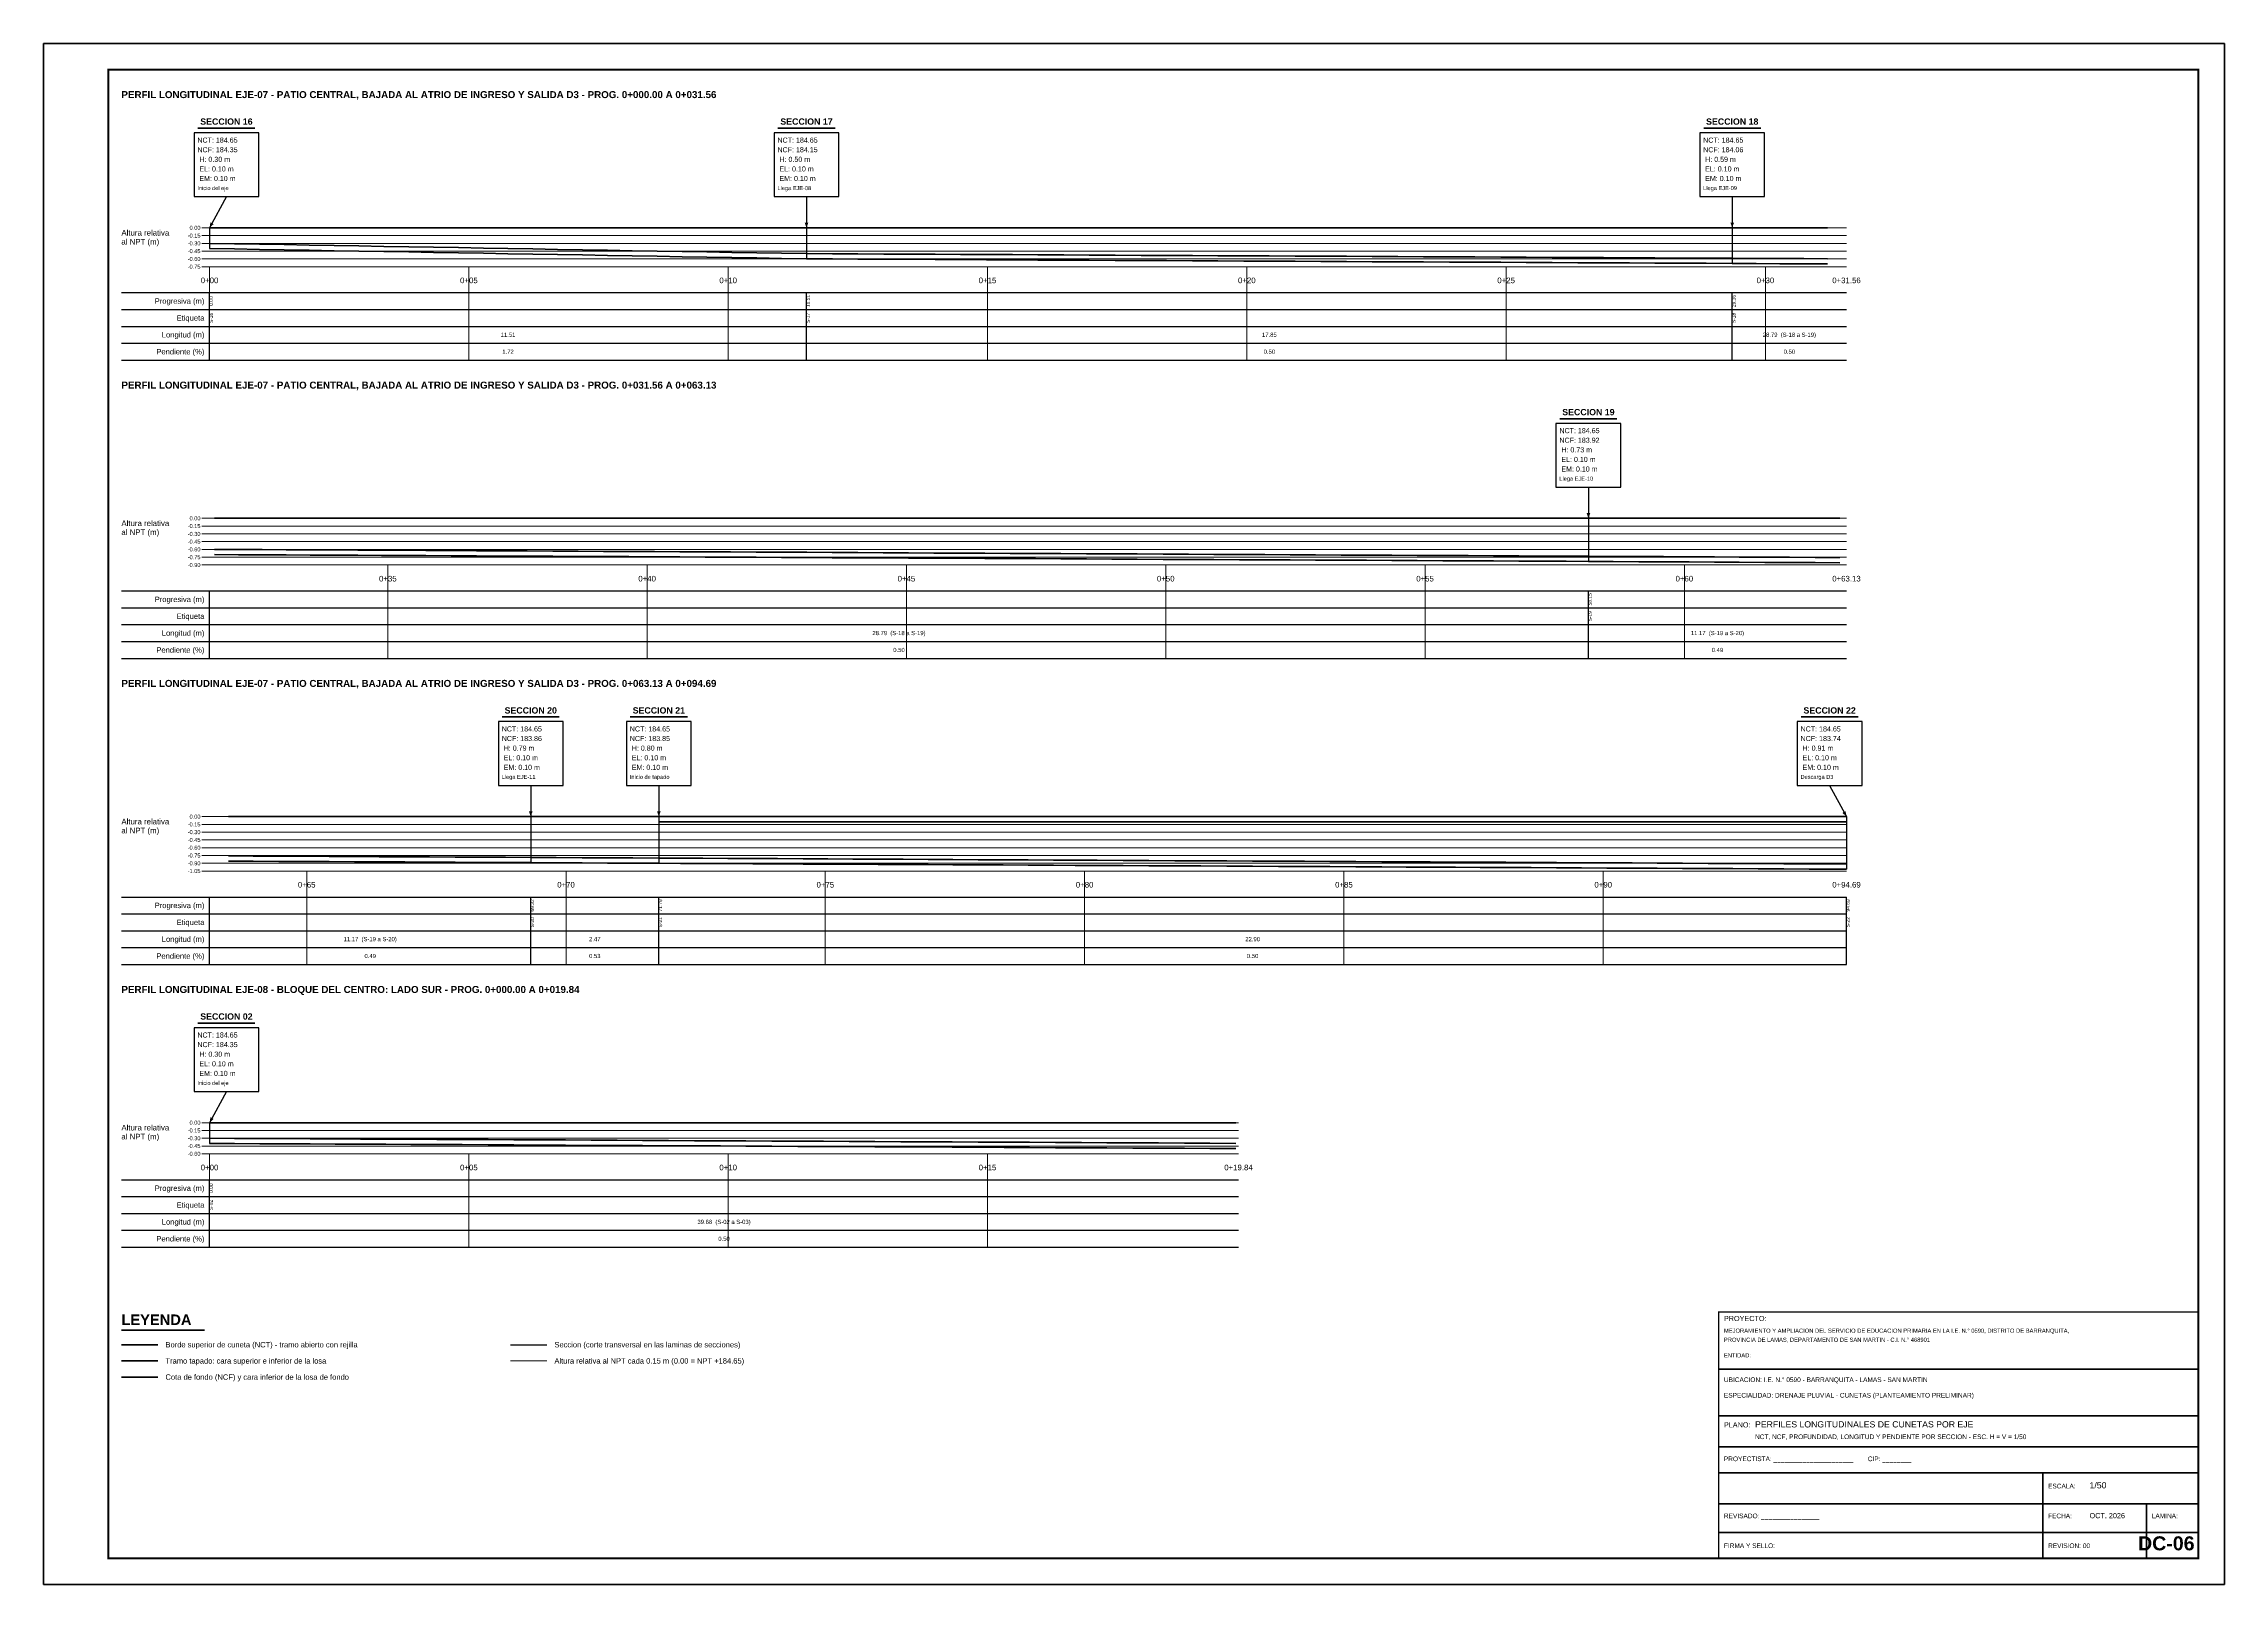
# Model space of a CAD drawing. Header units: metres. Extents: x 354768 to 355417, y 9249536 to 9250102.
# Drawn here: x 354993.86 to 355035.91, y 9249536 to 9249565.7 of the extents above; entities that cross this region are included whole.
import ezdxf
from ezdxf.enums import TextEntityAlignment as Align

# ---------------------------------------------------------------- set-up
doc = ezdxf.new("R2010")
doc.units = ezdxf.units.M
doc.header["$LTSCALE"] = 0.25
for name, color, linetype, lineweight in [('GRILLA', 9, 'CONTINUOUS', 13), ('MARCO', 7, 'CONTINUOUS', 50), ('PERF-FONDO', 6, 'CONTINUOUS', 35), ('PERF-NCT', 5, 'CONTINUOUS', 35), ('PERF-REF', 9, 'CONTINUOUS', 9), ('PERF-SECCION', 1, 'CONTINUOUS', 25), ('PERF-TAPA', 3, 'CONTINUOUS', 35), ('ROTULO', 7, 'CONTINUOUS', 35), ('TITULOS', 160, 'CONTINUOUS', 35)]:
    doc.layers.add(name, color=color, linetype=linetype, lineweight=lineweight)
for name, color, linetype in [('GUITARRA', 8, 'CONTINUOUS'), ('LEYENDA', 7, 'CONTINUOUS'), ('PERF-CAJA', 7, 'CONTINUOUS'), ('ROTULO-TEXTO', 7, 'CONTINUOUS'), ('TEXTOS', 7, 'CONTINUOUS')]:
    doc.layers.add(name, color=color, linetype=linetype)
doc.styles.get("Standard").update_dxf_attribs({"font": 'arial.ttf'})
doc.styles.add('TITULOS', font='arialbd.ttf')

msp = doc.modelspace()

# ---------------------------------------------------------------- linework, layer by layer
at = {"layer": 'GRILLA'}
for p, q in [((354997.055, 9249561.4), (354997.055, 9249559.6)), ((355002.055, 9249561.4), (355002.055, 9249559.6)), ((355007.055, 9249561.4), (355007.055, 9249559.6)), ((355012.055, 9249561.4), (355012.055, 9249559.6)), ((355017.055, 9249561.4), (355017.055, 9249559.6)), ((355022.055, 9249561.4), (355022.055, 9249559.6)), ((355027.055, 9249561.4), (355027.055, 9249559.6)), ((355000.492, 9249555.65), (355000.492, 9249553.85)), ((355005.492, 9249555.65), (355005.492, 9249553.85)), ((355010.492, 9249555.65), (355010.492, 9249553.85)), ((355015.492, 9249555.65), (355015.492, 9249553.85)), ((355020.492, 9249555.65), (355020.492, 9249553.85)), ((355025.492, 9249555.65), (355025.492, 9249553.85)), ((354998.928, 9249549.75), (354998.928, 9249547.95)), ((355003.928, 9249549.75), (355003.928, 9249547.95)), ((355008.928, 9249549.75), (355008.928, 9249547.95)), ((355013.928, 9249549.75), (355013.928, 9249547.95)), ((355018.928, 9249549.75), (355018.928, 9249547.95)), ((355023.928, 9249549.75), (355023.928, 9249547.95)), ((354997.055, 9249544.3), (354997.055, 9249542.5)), ((355002.055, 9249544.3), (355002.055, 9249542.5)), ((355007.055, 9249544.3), (355007.055, 9249542.5)), ((355012.055, 9249544.3), (355012.055, 9249542.5))]:
    msp.add_line(p, q, dxfattribs=at)
at = {"layer": 'GUITARRA'}
for p, q in [((354995.355, 9249560.9), (355028.618, 9249560.9)), ((354997.055, 9249559.6), (354997.055, 9249560.9)), ((354997.055, 9249559.6), (354997.055, 9249560.9)), ((355008.565, 9249559.6), (355008.565, 9249560.9)), ((355026.415, 9249559.6), (355026.415, 9249560.9)), ((354995.355, 9249560.575), (355028.618, 9249560.575)), ((354995.355, 9249560.25), (355028.618, 9249560.25)), ((354995.355, 9249559.925), (355028.618, 9249559.925)), ((354995.355, 9249559.6), (355028.618, 9249559.6)), ((354995.355, 9249555.15), (355028.618, 9249555.15)), ((354995.355, 9249554.825), (355028.618, 9249554.825)), ((354997.055, 9249553.85), (354997.055, 9249555.15)), ((355023.642, 9249553.85), (355023.642, 9249555.15)), ((354995.355, 9249554.5), (355028.618, 9249554.5)), ((354995.355, 9249554.175), (355028.618, 9249554.175)), ((354995.355, 9249553.85), (355028.618, 9249553.85)), ((354995.355, 9249549.25), (355028.618, 9249549.25)), ((354995.355, 9249548.925), (355028.618, 9249548.925)), ((354997.055, 9249547.95), (354997.055, 9249549.25)), ((355003.248, 9249547.95), (355003.248, 9249549.25)), ((355005.718, 9249547.95), (355005.718, 9249549.25)), ((355028.618, 9249547.95), (355028.618, 9249549.25)), ((354995.355, 9249548.6), (355028.618, 9249548.6)), ((354995.355, 9249548.275), (355028.618, 9249548.275)), ((354995.355, 9249547.95), (355028.618, 9249547.95)), ((354995.355, 9249543.8), (355016.895, 9249543.8)), ((354995.355, 9249543.475), (355016.895, 9249543.475)), ((354997.055, 9249542.5), (354997.055, 9249543.8)), ((354997.055, 9249542.5), (354997.055, 9249543.8)), ((354995.355, 9249543.15), (355016.895, 9249543.15)), ((354995.355, 9249542.825), (355016.895, 9249542.825)), ((354995.355, 9249542.5), (355016.895, 9249542.5))]:
    msp.add_line(p, q, dxfattribs=at)
at = {"layer": 'MARCO'}
msp.add_lwpolyline([(354993.855, 9249536), (355035.905, 9249536), (355035.905, 9249565.7), (354993.855, 9249565.7)], close=True, dxfattribs=at)
at = {"layer": 'MARCO', "const_width": 0.04}
msp.add_lwpolyline([(354995.105, 9249536.5), (355035.405, 9249536.5), (355035.405, 9249565.2), (354995.105, 9249565.2)], close=True, dxfattribs=at)
at = {"layer": 'PERF-CAJA'}
for p, q in [((354997.38, 9249562.75), (354997.055, 9249562.15)), ((355008.565, 9249562.75), (355008.565, 9249562.15)), ((355026.415, 9249562.75), (355026.415, 9249562.15)), ((355023.642, 9249557.15), (355023.642, 9249556.55)), ((355003.248, 9249551.4), (355003.248, 9249550.8)), ((355005.718, 9249551.4), (355005.718, 9249550.8)), ((355028.293, 9249551.4), (355028.618, 9249550.8)), ((354997.38, 9249545.5), (354997.055, 9249544.9))]:
    msp.add_line(p, q, dxfattribs=at)
for points in [[(354996.755, 9249562.75), (354998.005, 9249562.75), (354998.005, 9249563.98), (354996.755, 9249563.98)], [(355007.94, 9249562.75), (355009.19, 9249562.75), (355009.19, 9249563.98), (355007.94, 9249563.98)], [(355025.79, 9249562.75), (355027.04, 9249562.75), (355027.04, 9249563.98), (355025.79, 9249563.98)], [(355023.017, 9249557.15), (355024.267, 9249557.15), (355024.267, 9249558.38), (355023.017, 9249558.38)], [(355002.623, 9249551.4), (355003.873, 9249551.4), (355003.873, 9249552.63), (355002.623, 9249552.63)], [(355005.093, 9249551.4), (355006.343, 9249551.4), (355006.343, 9249552.63), (355005.093, 9249552.63)], [(355027.668, 9249551.4), (355028.918, 9249551.4), (355028.918, 9249552.63), (355027.668, 9249552.63)], [(354996.755, 9249545.5), (354998.005, 9249545.5), (354998.005, 9249546.73), (354996.755, 9249546.73)]]:
    msp.add_lwpolyline(points, close=True, dxfattribs=at)
for points in [[(354997.055, 9249562.15), (354997.133, 9249562.221), (354997.072, 9249562.255)], [(355008.565, 9249562.15), (355008.6, 9249562.25), (355008.53, 9249562.25)], [(355026.415, 9249562.15), (355026.45, 9249562.25), (355026.38, 9249562.25)], [(355023.642, 9249556.55), (355023.677, 9249556.65), (355023.607, 9249556.65)], [(355003.248, 9249550.8), (355003.283, 9249550.9), (355003.213, 9249550.9)], [(355005.718, 9249550.8), (355005.753, 9249550.9), (355005.683, 9249550.9)], [(355028.618, 9249550.8), (355028.601, 9249550.905), (355028.54, 9249550.871)], [(354997.055, 9249544.9), (354997.133, 9249544.971), (354997.072, 9249545.005)]]:
    msp.add_solid(points, dxfattribs=at)
at = {"layer": 'PERF-FONDO'}
msp.add_line((354995.355, 9249539.996), (354996.055, 9249539.996), dxfattribs=at)
for points in [[(354997.055, 9249561.85), (354997.535, 9249561.842), (354998.015, 9249561.833), (354998.495, 9249561.825), (354998.975, 9249561.817), (354999.455, 9249561.809), (354999.935, 9249561.8), (355000.415, 9249561.792), (355000.895, 9249561.784), (355001.375, 9249561.776), (355001.855, 9249561.767), (355002.335, 9249561.759), (355002.805, 9249561.751), (355003.285, 9249561.743), (355003.765, 9249561.734), (355004.245, 9249561.726), (355004.725, 9249561.718), (355005.205, 9249561.709), (355005.685, 9249561.701), (355006.165, 9249561.693), (355006.645, 9249561.685), (355007.125, 9249561.676), (355007.605, 9249561.668), (355008.085, 9249561.66), (355008.565, 9249561.652), (355009.065, 9249561.649), (355009.555, 9249561.647), (355010.055, 9249561.644), (355010.545, 9249561.642), (355011.045, 9249561.639), (355011.535, 9249561.637), (355012.035, 9249561.634), (355012.535, 9249561.632), (355013.025, 9249561.629), (355013.525, 9249561.627), (355014.015, 9249561.624), (355014.515, 9249561.622), (355015.015, 9249561.619), (355015.505, 9249561.617), (355016.005, 9249561.614), (355016.495, 9249561.612), (355016.995, 9249561.609), (355017.485, 9249561.607), (355017.985, 9249561.604), (355018.485, 9249561.602), (355018.975, 9249561.6), (355019.475, 9249561.597), (355019.965, 9249561.595), (355020.465, 9249561.592), (355020.965, 9249561.59), (355021.455, 9249561.587), (355021.955, 9249561.585), (355022.445, 9249561.582), (355022.945, 9249561.58), (355023.435, 9249561.577), (355023.935, 9249561.575), (355024.435, 9249561.572), (355024.925, 9249561.57), (355025.425, 9249561.567), (355025.915, 9249561.565), (355026.415, 9249561.562), (355026.875, 9249561.56), (355027.335, 9249561.558), (355027.795, 9249561.555), (355028.255, 9249561.553)], [(354997.055, 9249561.75), (354997.535, 9249561.742), (354998.015, 9249561.733), (354998.495, 9249561.725), (354998.975, 9249561.717), (354999.455, 9249561.709), (354999.935, 9249561.7), (355000.415, 9249561.692), (355000.895, 9249561.684), (355001.375, 9249561.676), (355001.855, 9249561.667), (355002.335, 9249561.659), (355002.805, 9249561.651), (355003.285, 9249561.643), (355003.765, 9249561.634), (355004.245, 9249561.626), (355004.725, 9249561.618), (355005.205, 9249561.609), (355005.685, 9249561.601), (355006.165, 9249561.593), (355006.645, 9249561.585), (355007.125, 9249561.576), (355007.605, 9249561.568), (355008.085, 9249561.56), (355008.565, 9249561.552), (355009.065, 9249561.549), (355009.555, 9249561.547), (355010.055, 9249561.544), (355010.545, 9249561.542), (355011.045, 9249561.539), (355011.535, 9249561.537), (355012.035, 9249561.534), (355012.535, 9249561.532), (355013.025, 9249561.529), (355013.525, 9249561.527), (355014.015, 9249561.524), (355014.515, 9249561.522), (355015.015, 9249561.519), (355015.505, 9249561.517), (355016.005, 9249561.514), (355016.495, 9249561.512), (355016.995, 9249561.509), (355017.485, 9249561.507), (355017.985, 9249561.504), (355018.485, 9249561.502), (355018.975, 9249561.5), (355019.475, 9249561.497), (355019.965, 9249561.495), (355020.465, 9249561.492), (355020.965, 9249561.49), (355021.455, 9249561.487), (355021.955, 9249561.485), (355022.445, 9249561.482), (355022.945, 9249561.48), (355023.435, 9249561.477), (355023.935, 9249561.475), (355024.435, 9249561.472), (355024.925, 9249561.47), (355025.425, 9249561.467), (355025.915, 9249561.465), (355026.415, 9249561.462), (355026.875, 9249561.46), (355027.335, 9249561.458), (355027.795, 9249561.455), (355028.255, 9249561.453)], [(354997.152, 9249555.951), (354997.612, 9249555.949), (354998.072, 9249555.946), (354998.532, 9249555.944), (354998.992, 9249555.942), (354999.452, 9249555.939), (354999.912, 9249555.937), (355000.372, 9249555.935), (355000.792, 9249555.933), (355001.222, 9249555.931), (355001.712, 9249555.928), (355002.202, 9249555.926), (355002.692, 9249555.923), (355003.182, 9249555.921), (355003.672, 9249555.918), (355004.162, 9249555.916), (355004.652, 9249555.913), (355005.142, 9249555.911), (355005.632, 9249555.908), (355006.122, 9249555.906), (355006.612, 9249555.904), (355007.102, 9249555.901), (355007.592, 9249555.899), (355008.082, 9249555.896), (355008.572, 9249555.894), (355009.062, 9249555.891), (355009.552, 9249555.889), (355010.042, 9249555.886), (355010.532, 9249555.884), (355011.022, 9249555.881), (355011.512, 9249555.879), (355012.002, 9249555.877), (355012.492, 9249555.874), (355012.982, 9249555.872), (355013.472, 9249555.869), (355013.962, 9249555.867), (355014.452, 9249555.864), (355014.942, 9249555.862), (355015.442, 9249555.859), (355015.932, 9249555.857), (355016.422, 9249555.855), (355016.912, 9249555.852), (355017.402, 9249555.85), (355017.892, 9249555.847), (355018.382, 9249555.845), (355018.872, 9249555.842), (355019.362, 9249555.84), (355019.852, 9249555.837), (355020.342, 9249555.835), (355020.832, 9249555.832), (355021.322, 9249555.83), (355021.812, 9249555.828), (355022.302, 9249555.825), (355022.792, 9249555.823), (355023.212, 9249555.821), (355023.642, 9249555.818), (355024.122, 9249555.816), (355024.612, 9249555.814), (355025.092, 9249555.811), (355025.582, 9249555.809), (355026.072, 9249555.806), (355026.552, 9249555.804), (355027.042, 9249555.801), (355027.522, 9249555.799), (355028.012, 9249555.797), (355028.492, 9249555.794)], [(354997.152, 9249555.851), (354997.612, 9249555.849), (354998.072, 9249555.846), (354998.532, 9249555.844), (354998.992, 9249555.842), (354999.452, 9249555.839), (354999.912, 9249555.837), (355000.372, 9249555.835), (355000.792, 9249555.833), (355001.222, 9249555.831), (355001.712, 9249555.828), (355002.202, 9249555.826), (355002.692, 9249555.823), (355003.182, 9249555.821), (355003.672, 9249555.818), (355004.162, 9249555.816), (355004.652, 9249555.813), (355005.142, 9249555.811), (355005.632, 9249555.808), (355006.122, 9249555.806), (355006.612, 9249555.804), (355007.102, 9249555.801), (355007.592, 9249555.799), (355008.082, 9249555.796), (355008.572, 9249555.794), (355009.062, 9249555.791), (355009.552, 9249555.789), (355010.042, 9249555.786), (355010.532, 9249555.784), (355011.022, 9249555.781), (355011.512, 9249555.779), (355012.002, 9249555.777), (355012.492, 9249555.774), (355012.982, 9249555.772), (355013.472, 9249555.769), (355013.962, 9249555.767), (355014.452, 9249555.764), (355014.942, 9249555.762), (355015.442, 9249555.759), (355015.932, 9249555.757), (355016.422, 9249555.755), (355016.912, 9249555.752), (355017.402, 9249555.75), (355017.892, 9249555.747), (355018.382, 9249555.745), (355018.872, 9249555.742), (355019.362, 9249555.74), (355019.852, 9249555.737), (355020.342, 9249555.735), (355020.832, 9249555.732), (355021.322, 9249555.73), (355021.812, 9249555.728), (355022.302, 9249555.725), (355022.792, 9249555.723), (355023.212, 9249555.721), (355023.642, 9249555.718), (355024.122, 9249555.716), (355024.612, 9249555.714), (355025.092, 9249555.711), (355025.582, 9249555.709), (355026.072, 9249555.706), (355026.552, 9249555.704), (355027.042, 9249555.701), (355027.522, 9249555.699), (355028.012, 9249555.697), (355028.492, 9249555.694)], [(354997.418, 9249550.042), (354997.898, 9249550.039), (354998.388, 9249550.037), (354998.878, 9249550.034), (354999.358, 9249550.032), (354999.848, 9249550.03), (355000.328, 9249550.027), (355000.818, 9249550.025), (355001.298, 9249550.022), (355001.788, 9249550.02), (355002.278, 9249550.017), (355002.758, 9249550.015), (355003.248, 9249550.013), (355003.738, 9249550.01), (355004.238, 9249550.008), (355004.728, 9249550.005), (355005.218, 9249550.003), (355005.718, 9249550), (355006.138, 9249549.998), (355006.568, 9249549.996), (355007.048, 9249549.994), (355007.528, 9249549.991), (355008.008, 9249549.989), (355008.498, 9249549.986), (355008.978, 9249549.984), (355009.458, 9249549.981), (355009.948, 9249549.979), (355010.428, 9249549.977), (355010.908, 9249549.974), (355011.388, 9249549.972), (355011.878, 9249549.969), (355012.358, 9249549.967), (355012.838, 9249549.965), (355013.328, 9249549.962), (355013.748, 9249549.96), (355014.168, 9249549.958), (355014.668, 9249549.955), (355015.168, 9249549.953), (355015.668, 9249549.95), (355016.168, 9249549.948), (355016.668, 9249549.945), (355017.168, 9249549.943), (355017.668, 9249549.94), (355018.168, 9249549.938), (355018.658, 9249549.935), (355019.158, 9249549.933), (355019.658, 9249549.93), (355020.128, 9249549.928), (355020.588, 9249549.926), (355021.078, 9249549.923), (355021.558, 9249549.921), (355022.048, 9249549.919), (355022.538, 9249549.916), (355023.028, 9249549.914), (355023.508, 9249549.911), (355023.998, 9249549.909), (355024.488, 9249549.906), (355024.968, 9249549.904), (355025.458, 9249549.901), (355025.948, 9249549.899), (355026.428, 9249549.897), (355026.918, 9249549.894), (355027.408, 9249549.892), (355027.898, 9249549.889), (355028.318, 9249549.887), (355028.618, 9249549.886)], [(354997.418, 9249549.942), (354997.898, 9249549.939), (354998.388, 9249549.937), (354998.878, 9249549.934), (354999.358, 9249549.932), (354999.848, 9249549.93), (355000.328, 9249549.927), (355000.818, 9249549.925), (355001.298, 9249549.922), (355001.788, 9249549.92), (355002.278, 9249549.917), (355002.758, 9249549.915), (355003.248, 9249549.913), (355003.738, 9249549.91), (355004.238, 9249549.908), (355004.728, 9249549.905), (355005.218, 9249549.903), (355005.718, 9249549.9), (355006.138, 9249549.898), (355006.568, 9249549.896), (355007.048, 9249549.894), (355007.528, 9249549.891), (355008.008, 9249549.889), (355008.498, 9249549.886), (355008.978, 9249549.884), (355009.458, 9249549.881), (355009.948, 9249549.879), (355010.428, 9249549.877), (355010.908, 9249549.874), (355011.388, 9249549.872), (355011.878, 9249549.869), (355012.358, 9249549.867), (355012.838, 9249549.865), (355013.328, 9249549.862), (355013.748, 9249549.86), (355014.168, 9249549.858), (355014.668, 9249549.855), (355015.168, 9249549.853), (355015.668, 9249549.85), (355016.168, 9249549.848), (355016.668, 9249549.845), (355017.168, 9249549.843), (355017.668, 9249549.84), (355018.168, 9249549.838), (355018.658, 9249549.835), (355019.158, 9249549.833), (355019.658, 9249549.83), (355020.128, 9249549.828), (355020.588, 9249549.826), (355021.078, 9249549.823), (355021.558, 9249549.821), (355022.048, 9249549.819), (355022.538, 9249549.816), (355023.028, 9249549.814), (355023.508, 9249549.811), (355023.998, 9249549.809), (355024.488, 9249549.806), (355024.968, 9249549.804), (355025.458, 9249549.801), (355025.948, 9249549.799), (355026.428, 9249549.797), (355026.918, 9249549.794), (355027.408, 9249549.792), (355027.898, 9249549.789), (355028.318, 9249549.787), (355028.618, 9249549.786)], [(354997.055, 9249544.6), (354997.535, 9249544.598), (354998.025, 9249544.595), (354998.515, 9249544.593), (354998.995, 9249544.59), (354999.475, 9249544.588), (354999.965, 9249544.585), (355000.455, 9249544.583), (355000.935, 9249544.581), (355001.435, 9249544.578), (355001.925, 9249544.576), (355002.425, 9249544.573), (355002.925, 9249544.571), (355003.425, 9249544.568), (355003.915, 9249544.566), (355004.415, 9249544.563), (355004.915, 9249544.561), (355005.405, 9249544.558), (355005.905, 9249544.556), (355006.405, 9249544.553), (355006.905, 9249544.551), (355007.395, 9249544.548), (355007.895, 9249544.546), (355008.395, 9249544.543), (355008.895, 9249544.541), (355009.385, 9249544.538), (355009.885, 9249544.536), (355010.385, 9249544.533), (355010.875, 9249544.531), (355011.375, 9249544.528), (355011.875, 9249544.526), (355012.375, 9249544.523), (355012.865, 9249544.521), (355013.365, 9249544.518), (355013.865, 9249544.516), (355014.355, 9249544.513), (355014.855, 9249544.511), (355015.355, 9249544.509), (355015.855, 9249544.506), (355016.345, 9249544.504), (355016.845, 9249544.501)], [(354997.055, 9249544.5), (354997.535, 9249544.498), (354998.025, 9249544.495), (354998.515, 9249544.493), (354998.995, 9249544.49), (354999.475, 9249544.488), (354999.965, 9249544.485), (355000.455, 9249544.483), (355000.935, 9249544.481), (355001.435, 9249544.478), (355001.925, 9249544.476), (355002.425, 9249544.473), (355002.925, 9249544.471), (355003.425, 9249544.468), (355003.915, 9249544.466), (355004.415, 9249544.463), (355004.915, 9249544.461), (355005.405, 9249544.458), (355005.905, 9249544.456), (355006.405, 9249544.453), (355006.905, 9249544.451), (355007.395, 9249544.448), (355007.895, 9249544.446), (355008.395, 9249544.443), (355008.895, 9249544.441), (355009.385, 9249544.438), (355009.885, 9249544.436), (355010.385, 9249544.433), (355010.875, 9249544.431), (355011.375, 9249544.428), (355011.875, 9249544.426), (355012.375, 9249544.423), (355012.865, 9249544.421), (355013.365, 9249544.418), (355013.865, 9249544.416), (355014.355, 9249544.413), (355014.855, 9249544.411), (355015.355, 9249544.409), (355015.855, 9249544.406), (355016.345, 9249544.404), (355016.845, 9249544.401)]]:
    msp.add_lwpolyline(points, dxfattribs=at)
at = {"layer": 'PERF-NCT'}
msp.add_line((354995.355, 9249540.62), (354996.055, 9249540.62), dxfattribs=at)
for points in [[(354997.055, 9249562.15), (354997.535, 9249562.15), (354998.015, 9249562.15), (354998.495, 9249562.15), (354998.975, 9249562.15), (354999.455, 9249562.15), (354999.935, 9249562.15), (355000.415, 9249562.15), (355000.895, 9249562.15), (355001.375, 9249562.15), (355001.855, 9249562.15), (355002.335, 9249562.15), (355002.805, 9249562.15), (355003.285, 9249562.15), (355003.765, 9249562.15), (355004.245, 9249562.15), (355004.725, 9249562.15), (355005.205, 9249562.15), (355005.685, 9249562.15), (355006.165, 9249562.15), (355006.645, 9249562.15), (355007.125, 9249562.15), (355007.605, 9249562.15), (355008.085, 9249562.15), (355008.565, 9249562.15), (355009.065, 9249562.15), (355009.555, 9249562.15), (355010.055, 9249562.15), (355010.545, 9249562.15), (355011.045, 9249562.15), (355011.535, 9249562.15), (355012.035, 9249562.15), (355012.535, 9249562.15), (355013.025, 9249562.15), (355013.525, 9249562.15), (355014.015, 9249562.15), (355014.515, 9249562.15), (355015.015, 9249562.15), (355015.505, 9249562.15), (355016.005, 9249562.15), (355016.495, 9249562.15), (355016.995, 9249562.15), (355017.485, 9249562.15), (355017.985, 9249562.15), (355018.485, 9249562.15), (355018.975, 9249562.15), (355019.475, 9249562.15), (355019.965, 9249562.15), (355020.465, 9249562.15), (355020.965, 9249562.15), (355021.455, 9249562.15), (355021.955, 9249562.15), (355022.445, 9249562.15), (355022.945, 9249562.15), (355023.435, 9249562.15), (355023.935, 9249562.15), (355024.435, 9249562.15), (355024.925, 9249562.15), (355025.425, 9249562.15), (355025.915, 9249562.15), (355026.415, 9249562.15), (355026.875, 9249562.15), (355027.335, 9249562.15), (355027.795, 9249562.15), (355028.255, 9249562.15)], [(354997.152, 9249556.55), (354997.612, 9249556.55), (354998.072, 9249556.55), (354998.532, 9249556.55), (354998.992, 9249556.55), (354999.452, 9249556.55), (354999.912, 9249556.55), (355000.372, 9249556.55), (355000.792, 9249556.55), (355001.222, 9249556.55), (355001.712, 9249556.55), (355002.202, 9249556.55), (355002.692, 9249556.55), (355003.182, 9249556.55), (355003.672, 9249556.55), (355004.162, 9249556.55), (355004.652, 9249556.55), (355005.142, 9249556.55), (355005.632, 9249556.55), (355006.122, 9249556.55), (355006.612, 9249556.55), (355007.102, 9249556.55), (355007.592, 9249556.55), (355008.082, 9249556.55), (355008.572, 9249556.55), (355009.062, 9249556.55), (355009.552, 9249556.55), (355010.042, 9249556.55), (355010.532, 9249556.55), (355011.022, 9249556.55), (355011.512, 9249556.55), (355012.002, 9249556.55), (355012.492, 9249556.55), (355012.982, 9249556.55), (355013.472, 9249556.55), (355013.962, 9249556.55), (355014.452, 9249556.55), (355014.942, 9249556.55), (355015.442, 9249556.55), (355015.932, 9249556.55), (355016.422, 9249556.55), (355016.912, 9249556.55), (355017.402, 9249556.55), (355017.892, 9249556.55), (355018.382, 9249556.55), (355018.872, 9249556.55), (355019.362, 9249556.55), (355019.852, 9249556.55), (355020.342, 9249556.55), (355020.832, 9249556.55), (355021.322, 9249556.55), (355021.812, 9249556.55), (355022.302, 9249556.55), (355022.792, 9249556.55), (355023.212, 9249556.55), (355023.642, 9249556.55), (355024.122, 9249556.55), (355024.612, 9249556.55), (355025.092, 9249556.55), (355025.582, 9249556.55), (355026.072, 9249556.55), (355026.552, 9249556.55), (355027.042, 9249556.55), (355027.522, 9249556.55), (355028.012, 9249556.55), (355028.492, 9249556.55)], [(354997.418, 9249550.8), (354997.898, 9249550.8), (354998.388, 9249550.8), (354998.878, 9249550.8), (354999.358, 9249550.8), (354999.848, 9249550.8), (355000.328, 9249550.8), (355000.818, 9249550.8), (355001.298, 9249550.8), (355001.788, 9249550.8), (355002.278, 9249550.8), (355002.758, 9249550.8), (355003.248, 9249550.8), (355003.738, 9249550.8), (355004.238, 9249550.8), (355004.728, 9249550.8), (355005.218, 9249550.8), (355005.718, 9249550.8)], [(354997.055, 9249544.9), (354997.535, 9249544.9), (354998.025, 9249544.9), (354998.515, 9249544.9), (354998.995, 9249544.9), (354999.475, 9249544.9), (354999.965, 9249544.9), (355000.455, 9249544.9), (355000.935, 9249544.9), (355001.435, 9249544.9), (355001.925, 9249544.9), (355002.425, 9249544.9), (355002.925, 9249544.9), (355003.425, 9249544.9), (355003.915, 9249544.9), (355004.415, 9249544.9), (355004.915, 9249544.9), (355005.405, 9249544.9), (355005.905, 9249544.9), (355006.405, 9249544.9), (355006.905, 9249544.9), (355007.395, 9249544.9), (355007.895, 9249544.9), (355008.395, 9249544.9), (355008.895, 9249544.9), (355009.385, 9249544.9), (355009.885, 9249544.9), (355010.385, 9249544.9), (355010.875, 9249544.9), (355011.375, 9249544.9), (355011.875, 9249544.9), (355012.375, 9249544.9), (355012.865, 9249544.9), (355013.365, 9249544.9), (355013.865, 9249544.9), (355014.355, 9249544.9), (355014.855, 9249544.9), (355015.355, 9249544.9), (355015.855, 9249544.9), (355016.345, 9249544.9), (355016.845, 9249544.9)]]:
    msp.add_lwpolyline(points, dxfattribs=at)
at = {"layer": 'PERF-REF'}
for p, q in [((354996.905, 9249562.15), (355028.618, 9249562.15)), ((354996.905, 9249562), (355028.618, 9249562)), ((354996.905, 9249561.85), (355028.618, 9249561.85)), ((354996.905, 9249561.7), (355028.618, 9249561.7)), ((354996.905, 9249561.55), (355028.618, 9249561.55)), ((354996.905, 9249561.4), (355028.618, 9249561.4)), ((354996.905, 9249556.55), (355028.618, 9249556.55)), ((354996.905, 9249556.4), (355028.618, 9249556.4)), ((354996.905, 9249556.25), (355028.618, 9249556.25)), ((354996.905, 9249556.1), (355028.618, 9249556.1)), ((354996.905, 9249555.95), (355028.618, 9249555.95)), ((354996.905, 9249555.8), (355028.618, 9249555.8)), ((354996.905, 9249555.65), (355028.618, 9249555.65)), ((354996.905, 9249550.8), (355028.618, 9249550.8)), ((354996.905, 9249550.65), (355028.618, 9249550.65)), ((354996.905, 9249550.5), (355028.618, 9249550.5)), ((354996.905, 9249550.35), (355028.618, 9249550.35)), ((354996.905, 9249550.2), (355028.618, 9249550.2)), ((354996.905, 9249550.05), (355028.618, 9249550.05)), ((354996.905, 9249549.9), (355028.618, 9249549.9)), ((354996.905, 9249549.75), (355028.618, 9249549.75)), ((354996.905, 9249544.9), (355016.895, 9249544.9)), ((354996.905, 9249544.75), (355016.895, 9249544.75)), ((354996.905, 9249544.6), (355016.895, 9249544.6)), ((354996.905, 9249544.45), (355016.895, 9249544.45)), ((354996.905, 9249544.3), (355016.895, 9249544.3)), ((355002.855, 9249540.308), (355003.555, 9249540.308))]:
    msp.add_line(p, q, dxfattribs=at)
at = {"layer": 'PERF-SECCION'}
for p, q in [((354997.055, 9249562.15), (354997.055, 9249561.75)), ((355008.565, 9249562.15), (355008.565, 9249561.552)), ((355026.415, 9249562.15), (355026.415, 9249561.462)), ((355023.642, 9249556.55), (355023.642, 9249555.718)), ((355003.248, 9249550.8), (355003.248, 9249549.913)), ((355005.718, 9249550.8), (355005.718, 9249549.9)), ((355028.618, 9249550.8), (355028.618, 9249549.786)), ((354997.055, 9249544.9), (354997.055, 9249544.5)), ((355002.855, 9249540.62), (355003.555, 9249540.62))]:
    msp.add_line(p, q, dxfattribs=at)
at = {"layer": 'PERF-TAPA'}
msp.add_line((354995.355, 9249540.308), (354996.055, 9249540.308), dxfattribs=at)
for points in [[(355005.718, 9249550.8), (355006.138, 9249550.8), (355006.568, 9249550.8), (355007.048, 9249550.8), (355007.528, 9249550.8), (355008.008, 9249550.8), (355008.498, 9249550.8), (355008.978, 9249550.8), (355009.458, 9249550.8), (355009.948, 9249550.8), (355010.428, 9249550.8), (355010.908, 9249550.8), (355011.388, 9249550.8), (355011.878, 9249550.8), (355012.358, 9249550.8), (355012.838, 9249550.8), (355013.328, 9249550.8), (355013.748, 9249550.8), (355014.168, 9249550.8), (355014.668, 9249550.8), (355015.168, 9249550.8), (355015.668, 9249550.8), (355016.168, 9249550.8), (355016.668, 9249550.8), (355017.168, 9249550.8), (355017.668, 9249550.8), (355018.168, 9249550.8), (355018.658, 9249550.8), (355019.158, 9249550.8), (355019.658, 9249550.8), (355020.128, 9249550.8), (355020.588, 9249550.8), (355021.078, 9249550.8), (355021.558, 9249550.8), (355022.048, 9249550.8), (355022.538, 9249550.8), (355023.028, 9249550.8), (355023.508, 9249550.8), (355023.998, 9249550.8), (355024.488, 9249550.8), (355024.968, 9249550.8), (355025.458, 9249550.8), (355025.948, 9249550.8), (355026.428, 9249550.8), (355026.918, 9249550.8), (355027.408, 9249550.8), (355027.898, 9249550.8), (355028.318, 9249550.8), (355028.618, 9249550.8)], [(355005.718, 9249550.7), (355006.138, 9249550.7), (355006.568, 9249550.7), (355007.048, 9249550.7), (355007.528, 9249550.7), (355008.008, 9249550.7), (355008.498, 9249550.7), (355008.978, 9249550.7), (355009.458, 9249550.7), (355009.948, 9249550.7), (355010.428, 9249550.7), (355010.908, 9249550.7), (355011.388, 9249550.7), (355011.878, 9249550.7), (355012.358, 9249550.7), (355012.838, 9249550.7), (355013.328, 9249550.7), (355013.748, 9249550.7), (355014.168, 9249550.7), (355014.668, 9249550.7), (355015.168, 9249550.7), (355015.668, 9249550.7), (355016.168, 9249550.7), (355016.668, 9249550.7), (355017.168, 9249550.7), (355017.668, 9249550.7), (355018.168, 9249550.7), (355018.658, 9249550.7), (355019.158, 9249550.7), (355019.658, 9249550.7), (355020.128, 9249550.7), (355020.588, 9249550.7), (355021.078, 9249550.7), (355021.558, 9249550.7), (355022.048, 9249550.7), (355022.538, 9249550.7), (355023.028, 9249550.7), (355023.508, 9249550.7), (355023.998, 9249550.7), (355024.488, 9249550.7), (355024.968, 9249550.7), (355025.458, 9249550.7), (355025.948, 9249550.7), (355026.428, 9249550.7), (355026.918, 9249550.7), (355027.408, 9249550.7), (355027.898, 9249550.7), (355028.318, 9249550.7), (355028.618, 9249550.7)]]:
    msp.add_lwpolyline(points, dxfattribs=at)
at = {"layer": 'ROTULO'}
for p, q in [((355026.155, 9249540.15), (355035.405, 9249540.15)), ((355026.155, 9249539.25), (355035.405, 9249539.25)), ((355026.155, 9249538.65), (355035.405, 9249538.65)), ((355026.155, 9249538.15), (355035.405, 9249538.15)), ((355032.405, 9249538.15), (355032.405, 9249536.5)), ((355026.155, 9249537.55), (355035.405, 9249537.55)), ((355034.405, 9249537.55), (355034.405, 9249536.5)), ((355026.155, 9249537), (355035.405, 9249537))]:
    msp.add_line(p, q, dxfattribs=at)
at = {"layer": 'ROTULO', "const_width": 0.025}
msp.add_lwpolyline([(355026.155, 9249536.5), (355035.405, 9249536.5), (355035.405, 9249541.25), (355026.155, 9249541.25)], close=True, dxfattribs=at)
at = {"layer": 'TITULOS'}
for p, q in [((354996.83, 9249564.07), (354997.93, 9249564.07)), ((355008.015, 9249564.07), (355009.115, 9249564.07)), ((355025.865, 9249564.07), (355026.965, 9249564.07)), ((355023.092, 9249558.47), (355024.192, 9249558.47)), ((355002.698, 9249552.72), (355003.798, 9249552.72)), ((355005.168, 9249552.72), (355006.268, 9249552.72)), ((355027.743, 9249552.72), (355028.843, 9249552.72)), ((354996.83, 9249546.82), (354997.93, 9249546.82)), ((354995.355, 9249540.9), (354996.955, 9249540.9))]:
    msp.add_line(p, q, dxfattribs=at)

# ---------------------------------------------------------------- texts
at = {"layer": 'LEYENDA'}
for s, p in [('Borde superior de cuneta (NCT) - tramo abierto con rejilla', (354996.205, 9249540.62)), ('Seccion (corte transversal en las laminas de secciones)', (355003.705, 9249540.62)), ('Tramo tapado: cara superior e inferior de la losa', (354996.205, 9249540.308)), ('Cota de fondo (NCF) y cara inferior de la losa de fondo', (354996.205, 9249539.996)), ('Altura relativa al NPT cada 0.15 m (0.00 = NPT +184.65)', (355003.705, 9249540.308))]:
    msp.add_text(s, height=0.104, dxfattribs=at).set_placement(p, align=Align.MIDDLE_LEFT)
at = {"layer": 'ROTULO-TEXTO'}
for s, height, p in [('MEJORAMIENTO Y AMPLIACION DEL SERVICIO DE EDUCACION PRIMARIA EN LA I.E. N.° 0590, DISTRITO DE BARRANQUITA,', 0.08, (355026.255, 9249540.85)), ('PROYECTO:', 0.1, (355026.255, 9249541.075)), ('PROVINCIA DE LAMAS, DEPARTAMENTO DE SAN MARTIN - C.I. N.° 468901', 0.08, (355026.255, 9249540.675)), ('ENTIDAD:', 0.08, (355026.255, 9249540.375)), ('UBICACION: I.E. N.° 0590 - BARRANQUITA - LAMAS - SAN MARTIN', 0.09, (355026.255, 9249539.9)), ('ESPECIALIDAD: DRENAJE PLUVIAL - CUNETAS (PLANTEAMIENTO PRELIMINAR)', 0.09, (355026.255, 9249539.6)), ('PLANO:', 0.1, (355026.255, 9249539.025)), ('NCT, NCF, PROFUNDIDAD, LONGITUD Y PENDIENTE POR SECCION - ESC. H = V = 1/50', 0.09, (355026.855, 9249538.8)), ('PERFILES LONGITUDINALES DE CUNETAS POR EJE', 0.12, (355026.855, 9249539.025)), ('PROYECTISTA: ______________________        CIP: ________', 0.09, (355026.255, 9249538.375)), ('ESCALA:', 0.09, (355032.505, 9249537.85)), ('1/50', 0.12, (355033.305, 9249537.85)), ('REVISADO: ________________', 0.09, (355026.255, 9249537.275)), ('FECHA:', 0.09, (355032.505, 9249537.275)), ('OCT. 2026', 0.1, (355033.305, 9249537.275)), ('LAMINA:', 0.09, (355034.505, 9249537.275)), ('FIRMA Y SELLO:', 0.09, (355026.255, 9249536.7)), ('REVISION: 00', 0.09, (355032.505, 9249536.7))]:
    msp.add_text(s, height=height, dxfattribs=at).set_placement(p)
at = {"layer": 'TEXTOS'}
for s, height, p in [('NCT: 184.65', 0.09788, (354996.82, 9249563.84)), ('NCF: 184.35', 0.09788, (354996.82, 9249563.655)), ('NCT: 184.65', 0.09788, (355008.005, 9249563.84)), ('NCF: 184.15', 0.09788, (355008.005, 9249563.655)), ('NCT: 184.65', 0.09788, (355025.855, 9249563.84)), ('NCF: 184.06', 0.09788, (355025.855, 9249563.655)), (' H: 0.30 m', 0.0979, (354996.82, 9249563.47)), (' EL: 0.10 m', 0.09788, (354996.82, 9249563.285)), (' H: 0.50 m', 0.0979, (355008.005, 9249563.47)), (' EL: 0.10 m', 0.09788, (355008.005, 9249563.285)), (' H: 0.59 m', 0.0979, (355025.855, 9249563.47)), (' EL: 0.10 m', 0.09788, (355025.855, 9249563.285)), ('Inicio del eje', 0.07762, (354996.82, 9249562.915)), (' EM: 0.10 m', 0.09788, (354996.82, 9249563.1)), ('Llega EJE-08', 0.07762, (355008.005, 9249562.915)), (' EM: 0.10 m', 0.09788, (355008.005, 9249563.1)), ('Llega EJE-09', 0.07762, (355025.855, 9249562.915)), (' EM: 0.10 m', 0.09788, (355025.855, 9249563.1)), ('NCT: 184.65', 0.09788, (355023.082, 9249558.24)), ('NCF: 183.92', 0.09788, (355023.082, 9249558.055)), (' H: 0.73 m', 0.0979, (355023.082, 9249557.87)), (' EL: 0.10 m', 0.09788, (355023.082, 9249557.685)), ('Llega EJE-10', 0.07762, (355023.082, 9249557.315)), (' EM: 0.10 m', 0.09788, (355023.082, 9249557.5)), ('NCT: 184.65', 0.09788, (355002.688, 9249552.49)), ('NCF: 183.86', 0.09788, (355002.688, 9249552.305)), ('NCT: 184.65', 0.09788, (355005.158, 9249552.49)), ('NCF: 183.85', 0.09788, (355005.158, 9249552.305)), ('NCT: 184.65', 0.09788, (355027.733, 9249552.49)), ('NCF: 183.74', 0.09788, (355027.733, 9249552.305)), (' H: 0.79 m', 0.0979, (355002.688, 9249552.12)), (' EL: 0.10 m', 0.09788, (355002.688, 9249551.935)), (' EM: 0.10 m', 0.09788, (355002.688, 9249551.75)), (' H: 0.80 m', 0.0979, (355005.158, 9249552.12)), (' EL: 0.10 m', 0.09788, (355005.158, 9249551.935)), (' EM: 0.10 m', 0.09788, (355005.158, 9249551.75)), (' H: 0.91 m', 0.0979, (355027.733, 9249552.12)), (' EL: 0.10 m', 0.09788, (355027.733, 9249551.935)), (' EM: 0.10 m', 0.09788, (355027.733, 9249551.75)), ('Llega EJE-11', 0.07762, (355002.688, 9249551.565)), ('Inicio de tapado', 0.07762, (355005.158, 9249551.565)), ('Descarga D3', 0.07762, (355027.733, 9249551.565)), ('NCT: 184.65', 0.09788, (354996.82, 9249546.59)), ('NCF: 184.35', 0.09788, (354996.82, 9249546.405)), (' H: 0.30 m', 0.0979, (354996.82, 9249546.22)), (' EL: 0.10 m', 0.09788, (354996.82, 9249546.035)), ('Inicio del eje', 0.07762, (354996.82, 9249545.665)), (' EM: 0.10 m', 0.09788, (354996.82, 9249545.85))]:
    msp.add_text(s, height=height, dxfattribs=at).set_placement(p, align=Align.MIDDLE_LEFT)
for s, p in [('Altura relativa', (354995.355, 9249562)), ('al NPT (m)', (354995.355, 9249561.827)), ('Altura relativa', (354995.355, 9249556.4)), ('al NPT (m)', (354995.355, 9249556.227)), ('Altura relativa', (354995.355, 9249550.65)), ('al NPT (m)', (354995.355, 9249550.477)), ('Altura relativa', (354995.355, 9249544.75)), ('al NPT (m)', (354995.355, 9249544.577))]:
    msp.add_text(s, height=0.108, dxfattribs=at).set_placement(p)
for s, height, p in [('-0.15', 0.0776, (354996.88, 9249562)), ('0.00', 0.0776, (354996.88, 9249562.15)), ('-0.30', 0.0776, (354996.88, 9249561.85)), ('-0.45', 0.0776, (354996.88, 9249561.7)), ('-0.60', 0.0776, (354996.88, 9249561.55)), ('-0.75', 0.0776, (354996.88, 9249561.4)), ('Progresiva (m)', 0.10463, (354996.955, 9249560.738)), ('Etiqueta', 0.1046, (354996.955, 9249560.412)), ('Pendiente (%)', 0.10463, (354996.955, 9249559.762)), ('Longitud (m)', 0.10463, (354996.955, 9249560.088)), ('-0.15', 0.0776, (354996.88, 9249556.4)), ('0.00', 0.0776, (354996.88, 9249556.55)), ('-0.30', 0.0776, (354996.88, 9249556.25)), ('-0.45', 0.0776, (354996.88, 9249556.1)), ('-0.60', 0.0776, (354996.88, 9249555.95)), ('-0.75', 0.0776, (354996.88, 9249555.8)), ('-0.90', 0.0776, (354996.88, 9249555.65)), ('Progresiva (m)', 0.10463, (354996.955, 9249554.988)), ('Longitud (m)', 0.10463, (354996.955, 9249554.338)), ('Etiqueta', 0.1046, (354996.955, 9249554.662)), ('Pendiente (%)', 0.10463, (354996.955, 9249554.012)), ('-0.15', 0.0776, (354996.88, 9249550.65)), ('-0.30', 0.0776, (354996.88, 9249550.5)), ('0.00', 0.0776, (354996.88, 9249550.8)), ('-0.45', 0.0776, (354996.88, 9249550.35)), ('-0.60', 0.0776, (354996.88, 9249550.2)), ('-0.75', 0.0776, (354996.88, 9249550.05)), ('-0.90', 0.0776, (354996.88, 9249549.9)), ('-1.05', 0.0776, (354996.88, 9249549.75)), ('Progresiva (m)', 0.10463, (354996.955, 9249549.088)), ('Longitud (m)', 0.10463, (354996.955, 9249548.438)), ('Etiqueta', 0.1046, (354996.955, 9249548.762)), ('Pendiente (%)', 0.10463, (354996.955, 9249548.113)), ('-0.15', 0.0776, (354996.88, 9249544.75)), ('0.00', 0.0776, (354996.88, 9249544.9)), ('-0.30', 0.0776, (354996.88, 9249544.6)), ('-0.45', 0.0776, (354996.88, 9249544.45)), ('-0.60', 0.0776, (354996.88, 9249544.3)), ('Progresiva (m)', 0.10463, (354996.955, 9249543.637)), ('Longitud (m)', 0.10463, (354996.955, 9249542.988)), ('Etiqueta', 0.1046, (354996.955, 9249543.312)), ('Pendiente (%)', 0.10463, (354996.955, 9249542.662))]:
    msp.add_text(s, height=height, dxfattribs=at).set_placement(p, align=Align.MIDDLE_RIGHT)
for s, p in [('0+00', (354997.055, 9249561.05)), ('0+05', (355002.055, 9249561.05)), ('0+10', (355007.055, 9249561.05)), ('0+15', (355012.055, 9249561.05)), ('0+20', (355017.055, 9249561.05)), ('0+25', (355022.055, 9249561.05)), ('0+30', (355027.055, 9249561.05)), ('0+31.56', (355028.618, 9249561.05)), ('0+35', (355000.492, 9249555.3)), ('0+40', (355005.492, 9249555.3)), ('0+45', (355010.492, 9249555.3)), ('0+50', (355015.492, 9249555.3)), ('0+55', (355020.492, 9249555.3)), ('0+60', (355025.492, 9249555.3)), ('0+63.13', (355028.618, 9249555.3)), ('0+65', (354998.928, 9249549.4)), ('0+70', (355003.928, 9249549.4)), ('0+75', (355008.928, 9249549.4)), ('0+80', (355013.928, 9249549.4)), ('0+85', (355018.928, 9249549.4)), ('0+90', (355023.928, 9249549.4)), ('0+94.69', (355028.618, 9249549.4)), ('0+00', (354997.055, 9249543.95)), ('0+05', (355002.055, 9249543.95)), ('0+10', (355007.055, 9249543.95)), ('0+15', (355012.055, 9249543.95)), ('0+19.84', (355016.895, 9249543.95))]:
    msp.add_text(s, height=0.108, dxfattribs=at).set_placement(p, align=Align.BOTTOM_CENTER)
for s, p in [('0.00', (354997.085, 9249560.738)), ('11.51', (355008.595, 9249560.738)), ('29.36', (355026.445, 9249560.738)), ('S-16', (354997.085, 9249560.412)), ('S-17', (355008.595, 9249560.412)), ('S-18', (355026.445, 9249560.412)), ('58.15', (355023.672, 9249554.988)), ('S-19', (355023.672, 9249554.662)), ('69.32', (355003.278, 9249549.088)), ('S-20', (355003.278, 9249548.762)), ('71.79', (355005.748, 9249549.088)), ('S-21', (355005.748, 9249548.762)), ('94.69', (355028.648, 9249549.088)), ('S-22', (355028.648, 9249548.762)), ('0.00', (354997.085, 9249543.637)), ('S-02', (354997.085, 9249543.312))]:
    msp.add_text(s, height=0.0675, rotation=90, dxfattribs=at).set_placement(p, align=Align.MIDDLE_CENTER)
for s, p in [('11.51', (355002.81, 9249560.088)), ('1.72', (355002.81, 9249559.762)), ('17.85', (355017.49, 9249560.088)), ('0.50', (355017.49, 9249559.762)), ('28.79  (S-18 a S-19)', (355027.517, 9249560.088)), ('0.50', (355027.517, 9249559.762)), ('28.79  (S-18 a S-19)', (355010.348, 9249554.338)), ('11.17  (S-19 a S-20)', (355026.13, 9249554.338)), ('0.50', (355010.348, 9249554.012)), ('0.49', (355026.13, 9249554.012)), ('11.17  (S-19 a S-20)', (355000.152, 9249548.438)), ('2.47', (355004.483, 9249548.438)), ('22.90', (355017.168, 9249548.438)), ('0.49', (355000.152, 9249548.113)), ('0.53', (355004.483, 9249548.113)), ('0.50', (355017.168, 9249548.113)), ('39.68  (S-02 a S-03)', (355006.975, 9249542.988)), ('0.50', (355006.975, 9249542.662))]:
    msp.add_text(s, height=0.081, dxfattribs=at).set_placement(p, align=Align.MIDDLE_CENTER)
at = {"layer": 'TITULOS', "style": 'TITULOS'}
for s, height, p in [('PERFIL LONGITUDINAL EJE-07 - PATIO CENTRAL, BAJADA AL ATRIO DE INGRESO Y SALIDA D3 - PROG. 0+000.00 A 0+031.56', 0.135, (354995.355, 9249564.65)), ('PERFIL LONGITUDINAL EJE-07 - PATIO CENTRAL, BAJADA AL ATRIO DE INGRESO Y SALIDA D3 - PROG. 0+031.56 A 0+063.13', 0.135, (354995.355, 9249559.05)), ('PERFIL LONGITUDINAL EJE-07 - PATIO CENTRAL, BAJADA AL ATRIO DE INGRESO Y SALIDA D3 - PROG. 0+063.13 A 0+094.69', 0.135, (354995.355, 9249553.3)), ('PERFIL LONGITUDINAL EJE-08 - BLOQUE DEL CENTRO: LADO SUR - PROG. 0+000.00 A 0+019.84', 0.135, (354995.355, 9249547.4)), ('LEYENDA', 0.2025, (354995.355, 9249541))]:
    msp.add_text(s, height=height, dxfattribs=at).set_placement(p)
for s, p in [('SECCION 16', (354997.38, 9249564.1)), ('SECCION 17', (355008.565, 9249564.1)), ('SECCION 18', (355026.415, 9249564.1)), ('SECCION 19', (355023.642, 9249558.5)), ('SECCION 20', (355003.248, 9249552.75)), ('SECCION 21', (355005.718, 9249552.75)), ('SECCION 22', (355028.293, 9249552.75)), ('SECCION 02', (354997.38, 9249546.85))]:
    msp.add_text(s, height=0.1215, dxfattribs=at).set_placement(p, align=Align.BOTTOM_CENTER)
msp.add_text('DC-06', height=0.27, dxfattribs=at).set_placement((355035.33, 9249536.575), align=Align.BOTTOM_RIGHT)

doc.saveas('drawing.dxf')
